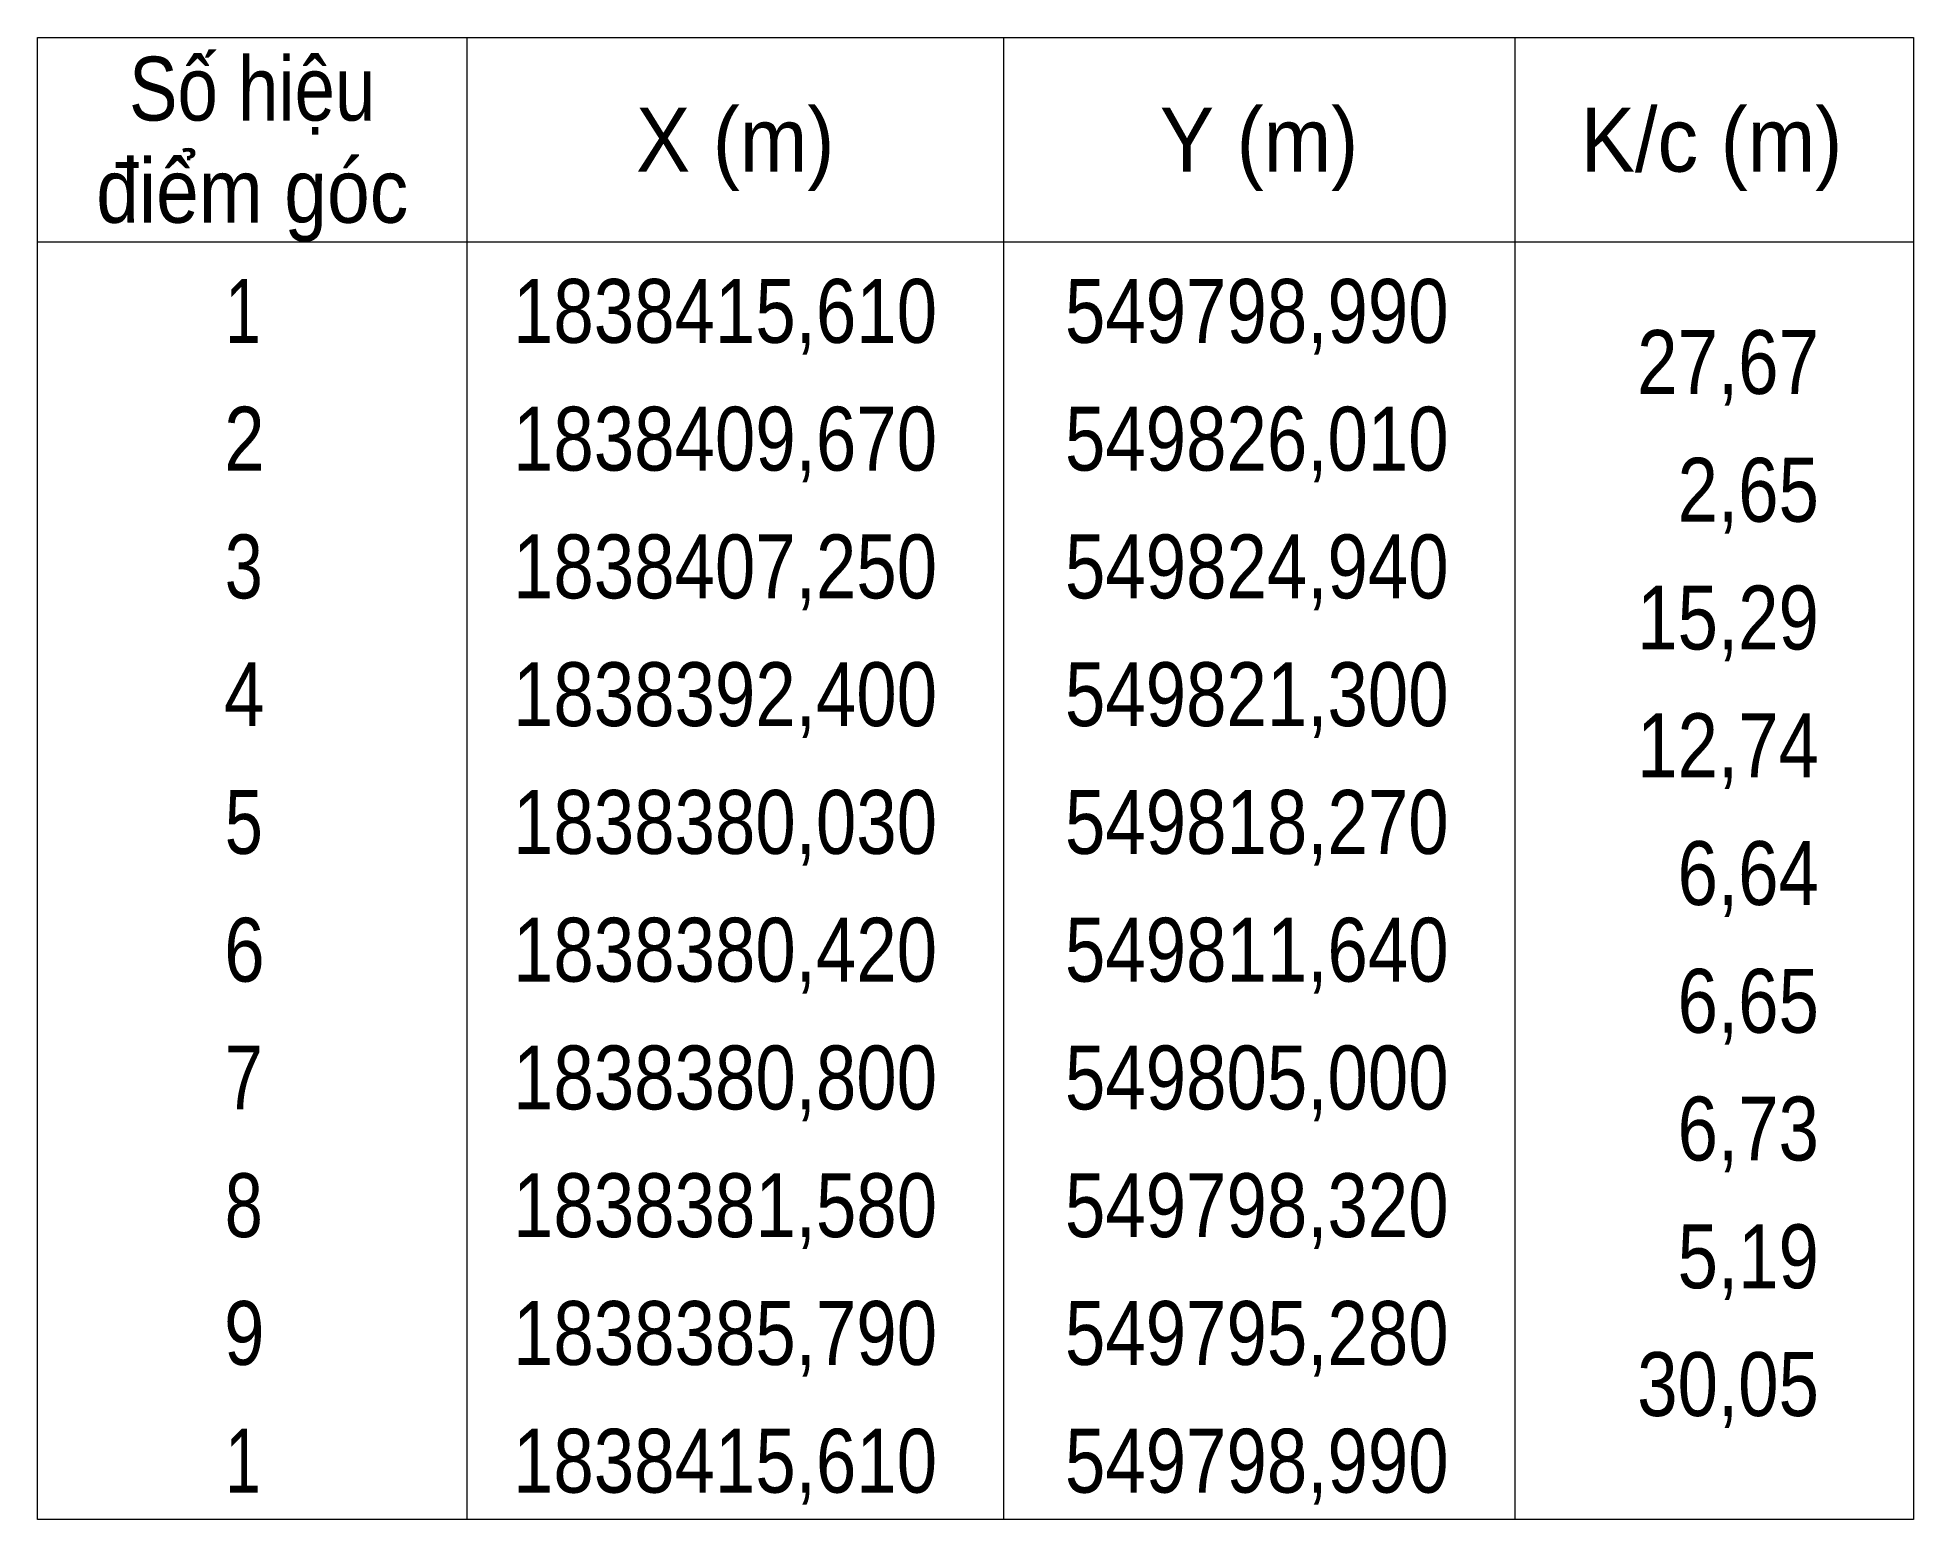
# Model space of a CAD drawing. Header units: metres. Extents: x 549096 to 550117, y 1838258 to 1839031.
# Drawn here: x 550043.6 to 550117, y 1838973.2 to 1839031.2 of the extents above; entities that cross this region are included whole.
import ezdxf
from ezdxf.enums import TextEntityAlignment as Align

# ---------------------------------------------------------------- set-up
doc = ezdxf.new("R2010")
doc.units = ezdxf.units.M
doc.header["$LTSCALE"] = 0.77
doc.layers.add('63', color=7, linetype='Continuous', lineweight=13)

msp = doc.modelspace()

# ---------------------------------------------------------------- texts
at = {"layer": '63'}
for s, width, p in [('Số hiệu', 0.85, (550051.98, 1839027.99)), ('X (m)', 0.95, (550070.88, 1839025.99)), ('Y (m)', 0.95, (550091.375, 1839025.99)), ('K/c (m)', 0.95, (550109.08, 1839025.99)), ('điểm góc', 0.9, (550051.98, 1839023.99)), (' 1', 0.75, (550051.275, 1839019.29)), ('1838415,610', 0.85, (550070.48, 1839019.29)), ('549798,990', 0.85, (550091.285, 1839019.29)), (' 2', 0.85, (550051.28, 1839014.29)), ('1838409,670', 0.85, (550070.48, 1839014.29)), ('549826,010', 0.85, (550091.285, 1839014.29)), (' 3', 0.8, (550051.28, 1839009.29)), ('1838407,250', 0.85, (550070.48, 1839009.29)), ('549824,940', 0.85, (550091.285, 1839009.29)), (' 4', 0.85, (550051.275, 1839004.29)), ('1838392,400', 0.85, (550070.48, 1839004.29)), ('549821,300', 0.85, (550091.285, 1839004.29)), (' 5', 0.8, (550051.28, 1838999.29)), ('1838380,030', 0.85, (550070.48, 1838999.29)), ('549818,270', 0.85, (550091.285, 1838999.29)), (' 6', 0.85, (550051.28, 1838994.29)), ('1838380,420', 0.85, (550070.48, 1838994.29)), ('549811,640', 0.85, (550091.285, 1838994.29)), (' 7', 0.8, (550051.28, 1838989.29)), ('1838380,800', 0.85, (550070.48, 1838989.29)), ('549805,000', 0.85, (550091.285, 1838989.29)), (' 8', 0.8, (550051.28, 1838984.29)), ('1838381,580', 0.85, (550070.48, 1838984.29)), ('549798,320', 0.85, (550091.285, 1838984.29)), (' 9', 0.85, (550051.275, 1838979.29)), ('1838385,790', 0.85, (550070.48, 1838979.29)), ('549795,280', 0.85, (550091.285, 1838979.29)), ('1838415,610', 0.85, (550070.48, 1838974.29)), ('549798,990', 0.85, (550091.285, 1838974.29)), (' 1', 0.75, (550051.275, 1838974.29))]:
    msp.add_text(s, height=2.5, dxfattribs=dict(at, width=width)).set_placement(p, align=Align.CENTER)
at = {"layer": '63', "width": 0.85}
for s, p in [('27,67', (550113.28, 1839017.29)), ('2,65', (550113.28, 1839012.29)), ('15,29', (550113.28, 1839007.29)), ('12,74', (550113.28, 1839002.29)), ('6,64', (550113.28, 1838997.29)), ('6,65', (550113.28, 1838992.29)), ('6,73', (550113.28, 1838987.29)), ('5,19', (550113.28, 1838982.29)), ('30,05', (550113.28, 1838977.29))]:
    msp.add_text(s, height=2.5, dxfattribs=at).set_placement(p, align=Align.RIGHT)

# ---------------------------------------------------------------- linework, layer by layer
at = {"layer": '63'}
for p, q in [((550060.38, 1839031.24), (550060.38, 1838973.24)), ((550081.38, 1839031.24), (550081.38, 1838973.24)), ((550101.38, 1839031.24), (550101.38, 1838973.24)), ((550043.58, 1839023.24), (550116.98, 1839023.24))]:
    msp.add_line(p, q, dxfattribs=at)
msp.add_lwpolyline([(550043.58, 1839031.24), (550116.98, 1839031.24), (550116.98, 1838973.24), (550043.58, 1838973.24)], close=True, dxfattribs=at)

msp.set_redraw_order([(e.dxf.handle, doc.entitydb.next_handle()) for e in msp.query("TEXT MTEXT ATTDEF DIMENSION ARC_DIMENSION")])  # texts and dimensions are drawn at this point

doc.saveas('drawing.dxf')
